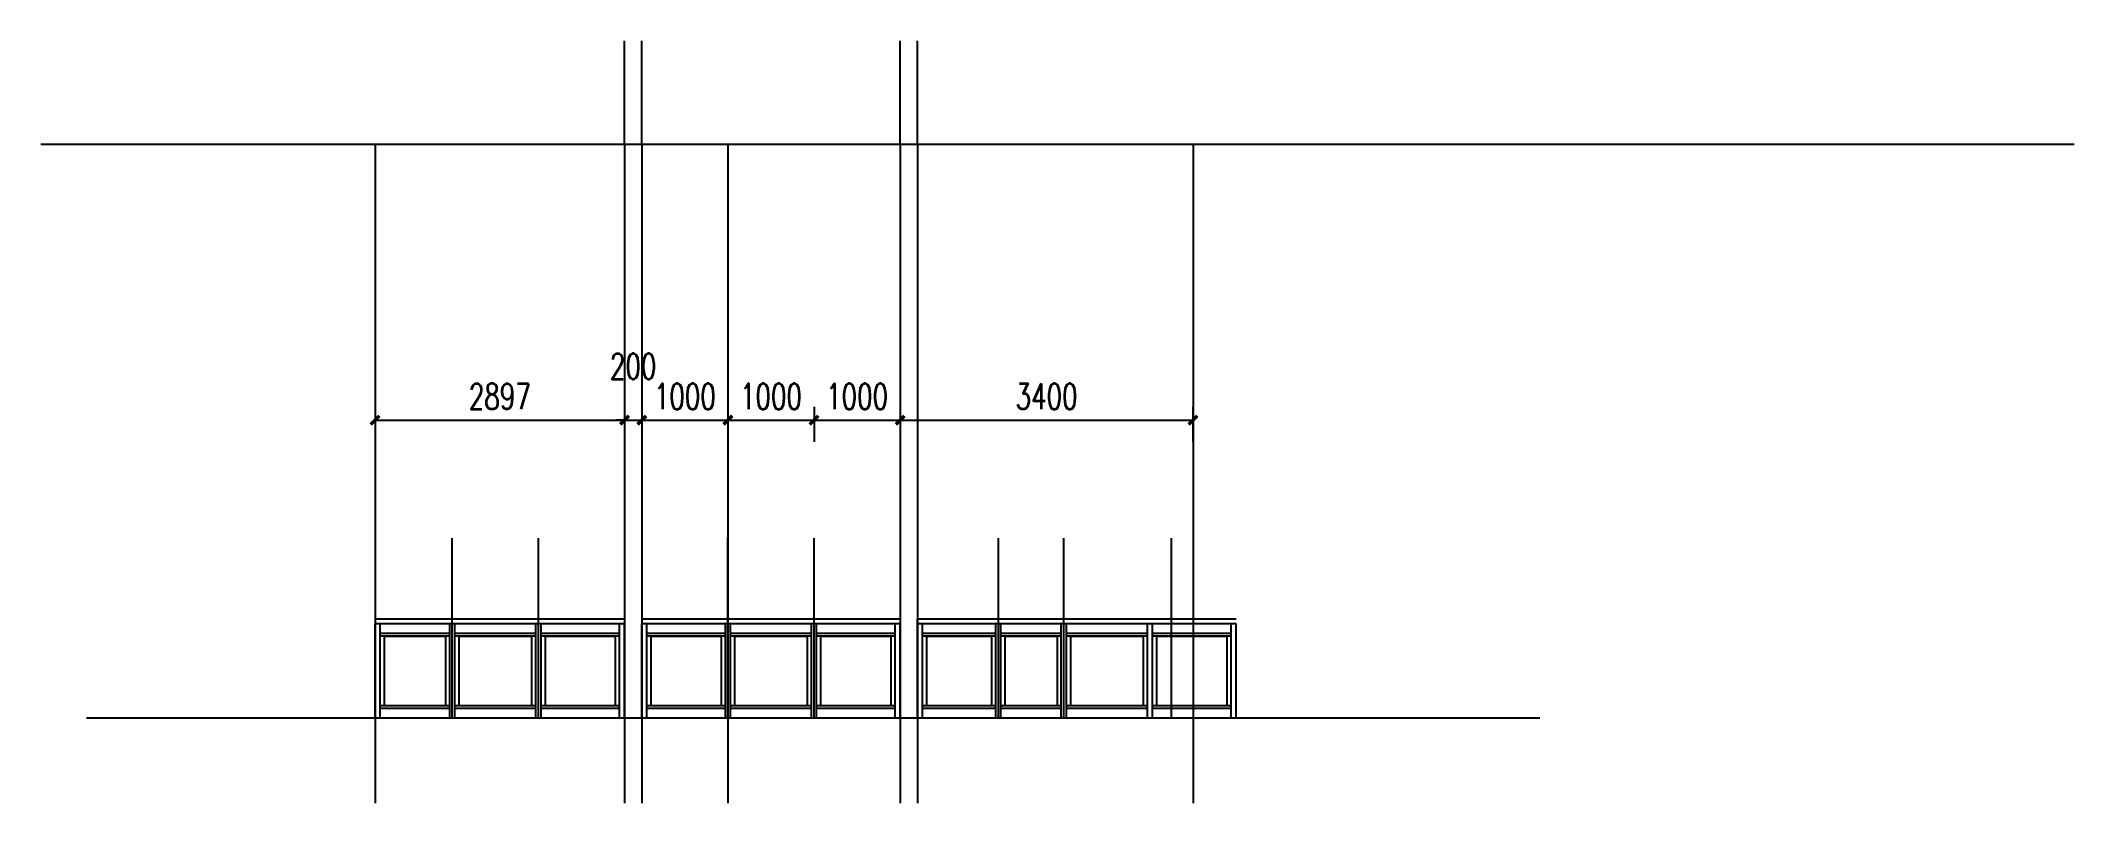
# Model space of a CAD drawing. Extents: x -7085 to 604621, y -1107727 to 606871.
# Drawn here: x 227320 to 250932, y -1050997 to -1042148 of the extents above; entities that cross this region are included whole.
import ezdxf

# ---------------------------------------------------------------- set-up
doc = ezdxf.new("R2010")
doc.units = 0
doc.header["$LTSCALE"] = 1000
doc.header["$MEASUREMENT"] = 0
for name, color, linetype in [('A-ELEV-LIN-0.6', 60, 'Continuous'), ('A-ELEV-RAIL-0.3', 30, 'Continuous'), ('PUB_DIM', 3, 'Continuous')]:
    doc.layers.add(name, color=color, linetype=linetype)
doc.styles.add('_TCH_DIM_T3', font='SIMPLEX', dxfattribs={"width": 0.705882, "bigfont": 'GBCBIG'})
doc.dimstyles.new('_TCH_ARCH&&100', dxfattribs={"dimtxt": 297.5, "dimasz": 100, "dimexe": 250, "dimexo": 300, "dimgap": 126.25, "dimtad": 1, "dimdec": 0, "dimzin": 0, "dimdsep": 46, "dimtxsty": '_TCH_DIM_T3', "dimblk": 'ARCHTICK', "dimcen": 0.09, "dimclrt": 7, "dimazin": 2, "dimtfac": 1, "dimtdec": 0, "dimtix": 1, "dimtmove": 2, "dimatfit": 3, "dimfxl": 0, "dimtolj": 1, "dimtzin": 0, "dimarcsym": 0})

msp = doc.modelspace()

# ---------------------------------------------------------------- blocks, each defined once
blk = doc.blocks.new('_ArchTick')
at = {"color": 0, "linetype": 'ByBlock', "const_width": 0.4}
blk.add_lwpolyline([(-0.5, -0.5), (0.5, 0.5)], dxfattribs=at)
blk = doc.blocks.new('*D52')
at = {"layer": 'Defpoints', "color": 0}
for p in [(231202, -1046095), (234099, -1046095), (234099, -1046551)]:
    blk.add_point(p, dxfattribs=at)
at = {"layer": 'PUB_DIM', "color": 0, "lineweight": -2}
for p, q in [((231202, -1046395), (231202, -1046801)), ((234099, -1046395), (234099, -1046801)), ((231202, -1046551), (234099, -1046551))]:
    blk.add_line(p, q, dxfattribs=at)
at = {"layer": 'PUB_DIM', "color": 0, "lineweight": -2, "xscale": 100, "yscale": 100, "zscale": 100, "rotation": 180}
blk.add_blockref('_ArchTick', (231202, -1046551), dxfattribs=at)
at = {"layer": 'PUB_DIM', "color": 0, "lineweight": -2, "xscale": 100, "yscale": 100, "zscale": 100}
blk.add_blockref('_ArchTick', (234099, -1046551), dxfattribs=at)
at = {"layer": 'PUB_DIM', "color": 7, "insert": (232651, -1046276), "char_height": 297.5, "attachment_point": 5, "style": '_TCH_DIM_T3'}
blk.add_mtext('\\A1;2897', dxfattribs=at)
blk = doc.blocks.new('*D53')
at = {"layer": 'Defpoints', "color": 0}
for p in [(234099, -1046095), (234299, -1046095), (234299, -1046551)]:
    blk.add_point(p, dxfattribs=at)
at = {"layer": 'PUB_DIM', "color": 0, "lineweight": -2}
for p, q in [((234099, -1046395), (234099, -1046801)), ((234299, -1046395), (234299, -1046801)), ((234099, -1046551), (233999, -1046551)), ((234099, -1046551), (234299, -1046551)), ((234299, -1046551), (234399, -1046551))]:
    blk.add_line(p, q, dxfattribs=at)
at = {"layer": 'PUB_DIM', "color": 0, "lineweight": -2, "xscale": 100, "yscale": 100, "zscale": 100}
blk.add_blockref('_ArchTick', (234099, -1046551), dxfattribs=at)
at = {"layer": 'PUB_DIM', "color": 0, "lineweight": -2, "xscale": 100, "yscale": 100, "zscale": 100, "rotation": 180}
blk.add_blockref('_ArchTick', (234299, -1046551), dxfattribs=at)
at = {"layer": 'PUB_DIM', "color": 7, "insert": (234199, -1045926), "char_height": 297.5, "attachment_point": 5, "style": '_TCH_DIM_T3'}
blk.add_mtext('\\A1;200', dxfattribs=at)
blk = doc.blocks.new('*D54')
at = {"layer": 'Defpoints', "color": 0}
for p in [(234299, -1046095), (235299, -1046095), (235299, -1046551)]:
    blk.add_point(p, dxfattribs=at)
at = {"layer": 'PUB_DIM', "color": 0, "lineweight": -2}
for p, q in [((234299, -1046395), (234299, -1046801)), ((235299, -1046395), (235299, -1046801)), ((234299, -1046551), (235299, -1046551))]:
    blk.add_line(p, q, dxfattribs=at)
at = {"layer": 'PUB_DIM', "color": 0, "lineweight": -2, "xscale": 100, "yscale": 100, "zscale": 100, "rotation": 180}
blk.add_blockref('_ArchTick', (234299, -1046551), dxfattribs=at)
at = {"layer": 'PUB_DIM', "color": 0, "lineweight": -2, "xscale": 100, "yscale": 100, "zscale": 100}
blk.add_blockref('_ArchTick', (235299, -1046551), dxfattribs=at)
at = {"layer": 'PUB_DIM', "color": 7, "insert": (234799, -1046276), "char_height": 297.5, "attachment_point": 5, "style": '_TCH_DIM_T3'}
blk.add_mtext('\\A1;1000', dxfattribs=at)
blk = doc.blocks.new('*D55')
at = {"layer": 'Defpoints', "color": 0}
for p in [(235299, -1046095), (236299, -1046095), (236299, -1046551)]:
    blk.add_point(p, dxfattribs=at)
at = {"layer": 'PUB_DIM', "color": 0, "lineweight": -2}
for p, q in [((235299, -1046395), (235299, -1046801)), ((236299, -1046395), (236299, -1046801)), ((235299, -1046551), (236299, -1046551))]:
    blk.add_line(p, q, dxfattribs=at)
at = {"layer": 'PUB_DIM', "color": 0, "lineweight": -2, "xscale": 100, "yscale": 100, "zscale": 100, "rotation": 180}
blk.add_blockref('_ArchTick', (235299, -1046551), dxfattribs=at)
at = {"layer": 'PUB_DIM', "color": 0, "lineweight": -2, "xscale": 100, "yscale": 100, "zscale": 100}
blk.add_blockref('_ArchTick', (236299, -1046551), dxfattribs=at)
at = {"layer": 'PUB_DIM', "color": 7, "insert": (235799, -1046276), "char_height": 297.5, "attachment_point": 5, "style": '_TCH_DIM_T3'}
blk.add_mtext('\\A1;1000', dxfattribs=at)
blk = doc.blocks.new('*D56')
at = {"layer": 'Defpoints', "color": 0}
for p in [(236299, -1046095), (237299, -1046095), (237299, -1046551)]:
    blk.add_point(p, dxfattribs=at)
at = {"layer": 'PUB_DIM', "color": 0, "lineweight": -2}
for p, q in [((236299, -1046395), (236299, -1046801)), ((237299, -1046395), (237299, -1046801)), ((236299, -1046551), (237299, -1046551))]:
    blk.add_line(p, q, dxfattribs=at)
at = {"layer": 'PUB_DIM', "color": 0, "lineweight": -2, "xscale": 100, "yscale": 100, "zscale": 100, "rotation": 180}
blk.add_blockref('_ArchTick', (236299, -1046551), dxfattribs=at)
at = {"layer": 'PUB_DIM', "color": 0, "lineweight": -2, "xscale": 100, "yscale": 100, "zscale": 100}
blk.add_blockref('_ArchTick', (237299, -1046551), dxfattribs=at)
at = {"layer": 'PUB_DIM', "color": 7, "insert": (236799, -1046276), "char_height": 297.5, "attachment_point": 5, "style": '_TCH_DIM_T3'}
blk.add_mtext('\\A1;1000', dxfattribs=at)
blk = doc.blocks.new('*D57')
at = {"layer": 'Defpoints', "color": 0}
for p in [(237299, -1046095), (240699, -1046095), (240699, -1046551)]:
    blk.add_point(p, dxfattribs=at)
at = {"layer": 'PUB_DIM', "color": 0, "lineweight": -2}
for p, q in [((237299, -1046395), (237299, -1046801)), ((240699, -1046395), (240699, -1046801)), ((237299, -1046551), (240699, -1046551))]:
    blk.add_line(p, q, dxfattribs=at)
at = {"layer": 'PUB_DIM', "color": 0, "lineweight": -2, "xscale": 100, "yscale": 100, "zscale": 100, "rotation": 180}
blk.add_blockref('_ArchTick', (237299, -1046551), dxfattribs=at)
at = {"layer": 'PUB_DIM', "color": 0, "lineweight": -2, "xscale": 100, "yscale": 100, "zscale": 100}
blk.add_blockref('_ArchTick', (240699, -1046551), dxfattribs=at)
at = {"layer": 'PUB_DIM', "color": 7, "insert": (238999, -1046276), "char_height": 297.5, "attachment_point": 5, "style": '_TCH_DIM_T3'}
blk.add_mtext('\\A1;3400', dxfattribs=at)

# ---------------------------------------------------------------- dimensions: what is measured, and where the dimension line sits
at = {"layer": 'PUB_DIM'}
dim = msp.add_linear_dim(base=(234299.4, -1046551.2), p1=(234099.4, -1046095), p2=(234299.4, -1046095), angle=0, dimstyle='_TCH_ARCH&&100', dxfattribs=at)
dim.commit()
dim.dimension.update_dxf_attribs({"geometry": '*D53', "text_midpoint": (234199.4, -1045926.2), "dimtype": 129})
for p1, p2, picture, middle in [((231202, -1046095), (234099.4, -1046095), '*D52', (232650.7, -1046276.2)), ((234299.4, -1046095), (235299.4, -1046095), '*D54', (234799.4, -1046276.2)), ((235299.4, -1046095), (236299.4, -1046095), '*D55', (235799.4, -1046276.2)), ((236299.4, -1046095), (237299.4, -1046095), '*D56', (236799.4, -1046276.2)), ((237299.4, -1046095), (240699.4, -1046095), '*D57', (238999.4, -1046276.2))]:
    dim = msp.add_aligned_dim(p1=p1, p2=p2, distance=-456.2, dimstyle='_TCH_ARCH&&100', dxfattribs=at)
    dim.commit()
    dim.dimension.update_dxf_attribs({"geometry": picture, "text_midpoint": middle})

# ---------------------------------------------------------------- linework, layer by layer
for points in [[(234099.4, -1043347.7), (234099.4, -1042147.7)], [(234299.4, -1043347.7), (234299.4, -1042147.7)], [(237299.4, -1043347.7), (237299.4, -1042147.7)], [(237499.4, -1043347.7), (237499.4, -1042147.7)], [(227320, -1043347.7), (250931.7, -1043347.7)], [(231202, -1043347.7), (231202, -1050997.2)], [(234099.4, -1043347.7), (234099.4, -1050997.2)], [(234299.4, -1043347.7), (234299.4, -1050997.2)], [(235299.4, -1043347.7), (235299.4, -1050997.2)], [(237299.4, -1043347.7), (237299.4, -1050997.2)], [(237499.4, -1043347.7), (237499.4, -1050997.2)], [(240699.4, -1043347.7), (240699.4, -1050997.2)], [(232099.4, -1050005.9), (232099.4, -1047920.2)], [(233099.4, -1050005.9), (233099.4, -1047920.2)], [(235299.4, -1050005.9), (235299.4, -1047920.2)], [(236299.4, -1050005.9), (236299.4, -1047920.2)], [(238439.4, -1050005.9), (238439.4, -1047920.2)], [(239200.3, -1050005.9), (239200.3, -1047920.2)], [(240450.3, -1050005.9), (240450.3, -1047920.2)]]:
    msp.add_lwpolyline(points)
at = {"layer": 'A-ELEV-LIN-0.6', "color": 7}
msp.add_lwpolyline([(227853.3, -1050005.9), (244724.4, -1050005.9)], dxfattribs=at)
at = {"layer": 'A-ELEV-RAIL-0.3'}
for p, q in [((231202, -1048855.9), (234099.4, -1048855.9)), ((234099.4, -1048915.9), (231202, -1048915.9)), ((231202, -1050005.9), (231202, -1048915.9)), ((231202, -1050005.9), (231202, -1048915.9)), ((231262, -1050005.9), (231262, -1048915.9)), ((231262, -1050005.9), (231262, -1048915.9)), ((232069.4, -1049025.9), (231262, -1049025.9)), ((232069.4, -1049025.9), (231262, -1049025.9)), ((232019.4, -1049055.9), (231262, -1049055.9)), ((232069.4, -1049055.9), (231262, -1049055.9)), ((232069.4, -1050005.9), (232069.4, -1048915.9)), ((232069.4, -1050005.9), (232069.4, -1048915.9)), ((232129.4, -1050005.9), (232129.4, -1048915.9)), ((232129.4, -1050005.9), (232129.4, -1048915.9)), ((233069.4, -1049025.9), (232129.4, -1049025.9)), ((233069.4, -1049025.9), (232129.4, -1049025.9)), ((233069.4, -1049055.9), (232129.4, -1049055.9)), ((233069.4, -1049055.9), (232179.4, -1049055.9)), ((233069.4, -1050005.9), (233069.4, -1048915.9)), ((233069.4, -1050005.9), (233069.4, -1048915.9)), ((233129.4, -1050005.9), (233129.4, -1048915.9)), ((233129.4, -1050005.9), (233129.4, -1048915.9)), ((234039.4, -1049025.9), (233129.4, -1049025.9)), ((234039.4, -1049025.9), (233129.4, -1049025.9)), ((234039.4, -1049055.9), (233129.4, -1049055.9)), ((234039.4, -1049055.9), (233129.4, -1049055.9)), ((234039.4, -1050005.9), (234039.4, -1048915.9)), ((234039.4, -1050005.9), (234039.4, -1048915.9)), ((234099.4, -1050005.9), (234099.4, -1048915.9)), ((234099.4, -1050005.9), (234099.4, -1048915.9)), ((234299.4, -1048855.9), (237299.4, -1048855.9)), ((237299.4, -1048915.9), (234299.4, -1048915.9)), ((234299.4, -1050005.9), (234299.4, -1048915.9)), ((234299.4, -1050005.9), (234299.4, -1048915.9)), ((234359.4, -1050005.9), (234359.4, -1048915.9)), ((234359.4, -1050005.9), (234359.4, -1048915.9)), ((235269.4, -1049025.9), (234359.4, -1049025.9)), ((235269.4, -1049025.9), (234359.4, -1049025.9)), ((235219.4, -1049055.9), (234359.4, -1049055.9)), ((235269.4, -1049055.9), (234359.4, -1049055.9)), ((235269.4, -1050005.9), (235269.4, -1048915.9)), ((235269.4, -1050005.9), (235269.4, -1048915.9)), ((235329.4, -1050005.9), (235329.4, -1048915.9)), ((235329.4, -1050005.9), (235329.4, -1048915.9)), ((236269.4, -1049025.9), (235329.4, -1049025.9)), ((236269.4, -1049025.9), (235329.4, -1049025.9)), ((236269.4, -1049055.9), (235329.4, -1049055.9)), ((236269.4, -1049055.9), (235379.4, -1049055.9)), ((236269.4, -1050005.9), (236269.4, -1048915.9)), ((236269.4, -1050005.9), (236269.4, -1048915.9)), ((236329.4, -1050005.9), (236329.4, -1048915.9)), ((236329.4, -1050005.9), (236329.4, -1048915.9)), ((237239.4, -1049025.9), (236329.4, -1049025.9)), ((237239.4, -1049025.9), (236329.4, -1049025.9)), ((237239.4, -1049055.9), (236329.4, -1049055.9)), ((237239.4, -1049055.9), (236329.4, -1049055.9)), ((237239.4, -1050005.9), (237239.4, -1048915.9)), ((237239.4, -1050005.9), (237239.4, -1048915.9)), ((237299.4, -1050005.9), (237299.4, -1048915.9)), ((237299.4, -1050005.9), (237299.4, -1048915.9)), ((237499.4, -1048855.9), (241200.3, -1048855.9)), ((237499.4, -1050005.9), (237499.4, -1048855.9)), ((237499.4, -1050005.9), (237499.4, -1048855.9)), ((241200.3, -1048915.9), (237499.4, -1048915.9)), ((237559.4, -1050005.9), (237559.4, -1048915.9)), ((237559.4, -1050005.9), (237559.4, -1048915.9)), ((238409.4, -1049025.9), (237559.4, -1049025.9)), ((238409.4, -1049055.9), (237559.4, -1049055.9)), ((238409.4, -1050005.9), (238409.4, -1048915.9)), ((238409.4, -1050005.9), (238409.4, -1048915.9)), ((238469.4, -1050005.9), (238469.4, -1048915.9)), ((238469.4, -1050005.9), (238469.4, -1048915.9)), ((239170.3, -1049025.9), (238469.4, -1049025.9)), ((239170.3, -1049025.9), (238469.4, -1049025.9)), ((239120.3, -1049055.9), (238469.4, -1049055.9)), ((239170.3, -1049055.9), (238469.4, -1049055.9)), ((239170.3, -1050005.9), (239170.3, -1048915.9)), ((239170.3, -1050005.9), (239170.3, -1048915.9)), ((239230.3, -1050005.9), (239230.3, -1048915.9)), ((239230.3, -1050005.9), (239230.3, -1048915.9)), ((240170.3, -1049025.9), (239230.3, -1049025.9)), ((240170.3, -1049025.9), (239230.3, -1049025.9)), ((240170.3, -1049055.9), (239230.3, -1049055.9)), ((240170.3, -1049055.9), (239280.3, -1049055.9)), ((240170.3, -1050005.9), (240170.3, -1048915.9)), ((240170.3, -1050005.9), (240170.3, -1048915.9)), ((240230.3, -1050005.9), (240230.3, -1048915.9)), ((240230.3, -1050005.9), (240230.3, -1048915.9)), ((241140.3, -1049025.9), (240230.3, -1049025.9)), ((241140.3, -1049025.9), (240230.3, -1049025.9)), ((241140.3, -1049055.9), (240230.3, -1049055.9)), ((241140.3, -1049055.9), (240230.3, -1049055.9)), ((241140.3, -1050005.9), (241140.3, -1048915.9)), ((241140.3, -1050005.9), (241140.3, -1048915.9)), ((241200.3, -1050005.9), (241200.3, -1048915.9)), ((241200.3, -1050005.9), (241200.3, -1048915.9)), ((232069.4, -1049865.9), (231262, -1049865.9)), ((232069.4, -1049865.9), (231262, -1049865.9)), ((232069.4, -1049895.9), (231262, -1049895.9)), ((232069.4, -1049895.9), (231262, -1049895.9)), ((233069.4, -1049865.9), (232129.4, -1049865.9)), ((233069.4, -1049865.9), (232129.4, -1049865.9)), ((233069.4, -1049895.9), (232129.4, -1049895.9)), ((233069.4, -1049895.9), (232129.4, -1049895.9)), ((234039.4, -1049865.9), (233129.4, -1049865.9)), ((234039.4, -1049865.9), (233129.4, -1049865.9)), ((234039.4, -1049895.9), (233129.4, -1049895.9)), ((234039.4, -1049895.9), (233129.4, -1049895.9)), ((235269.4, -1049865.9), (234359.4, -1049865.9)), ((235269.4, -1049865.9), (234359.4, -1049865.9)), ((235269.4, -1049895.9), (234359.4, -1049895.9)), ((235269.4, -1049895.9), (234359.4, -1049895.9)), ((236269.4, -1049865.9), (235329.4, -1049865.9)), ((236269.4, -1049865.9), (235329.4, -1049865.9)), ((236269.4, -1049895.9), (235329.4, -1049895.9)), ((236269.4, -1049895.9), (235329.4, -1049895.9)), ((237239.4, -1049865.9), (236329.4, -1049865.9)), ((237239.4, -1049865.9), (236329.4, -1049865.9)), ((237239.4, -1049895.9), (236329.4, -1049895.9)), ((237239.4, -1049895.9), (236329.4, -1049895.9)), ((238409.4, -1049865.9), (237559.4, -1049865.9)), ((238409.4, -1049895.9), (237559.4, -1049895.9)), ((239170.3, -1049865.9), (238469.4, -1049865.9)), ((239170.3, -1049865.9), (238469.4, -1049865.9)), ((239170.3, -1049895.9), (238469.4, -1049895.9)), ((239170.3, -1049895.9), (238469.4, -1049895.9)), ((240170.3, -1049865.9), (239230.3, -1049865.9)), ((240170.3, -1049865.9), (239230.3, -1049865.9)), ((240170.3, -1049895.9), (239230.3, -1049895.9)), ((240170.3, -1049895.9), (239230.3, -1049895.9)), ((241140.3, -1049865.9), (240230.3, -1049865.9)), ((241140.3, -1049865.9), (240230.3, -1049865.9)), ((241140.3, -1049895.9), (240230.3, -1049895.9)), ((241140.3, -1049895.9), (240230.3, -1049895.9))]:
    msp.add_line(p, q, dxfattribs=at)
for points in [[(231312, -1049055.9), (232019.4, -1049055.9), (232019.4, -1049865.9), (231312, -1049865.9)], [(232179.4, -1049055.9), (233019.4, -1049055.9), (233019.4, -1049865.9), (232179.4, -1049865.9)], [(233179.4, -1049055.9), (233989.4, -1049055.9), (233989.4, -1049865.9), (233179.4, -1049865.9)], [(234409.4, -1049055.9), (235219.4, -1049055.9), (235219.4, -1049865.9), (234409.4, -1049865.9)], [(235379.4, -1049055.9), (236219.4, -1049055.9), (236219.4, -1049865.9), (235379.4, -1049865.9)], [(236379.4, -1049055.9), (237189.4, -1049055.9), (237189.4, -1049865.9), (236379.4, -1049865.9)], [(237609.4, -1049055.9), (238359.4, -1049055.9), (238359.4, -1049865.9), (237609.4, -1049865.9)], [(238519.4, -1049055.9), (239120.3, -1049055.9), (239120.3, -1049865.9), (238519.4, -1049865.9)], [(239280.3, -1049055.9), (240120.3, -1049055.9), (240120.3, -1049865.9), (239280.3, -1049865.9)], [(240280.3, -1049055.9), (241090.3, -1049055.9), (241090.3, -1049865.9), (240280.3, -1049865.9)]]:
    msp.add_lwpolyline(points, close=True, dxfattribs=at)

msp.set_redraw_order([(e.dxf.handle, doc.entitydb.next_handle()) for e in msp.query("TEXT MTEXT ATTDEF DIMENSION ARC_DIMENSION")])  # texts and dimensions are drawn at this point

doc.saveas('drawing.dxf')
